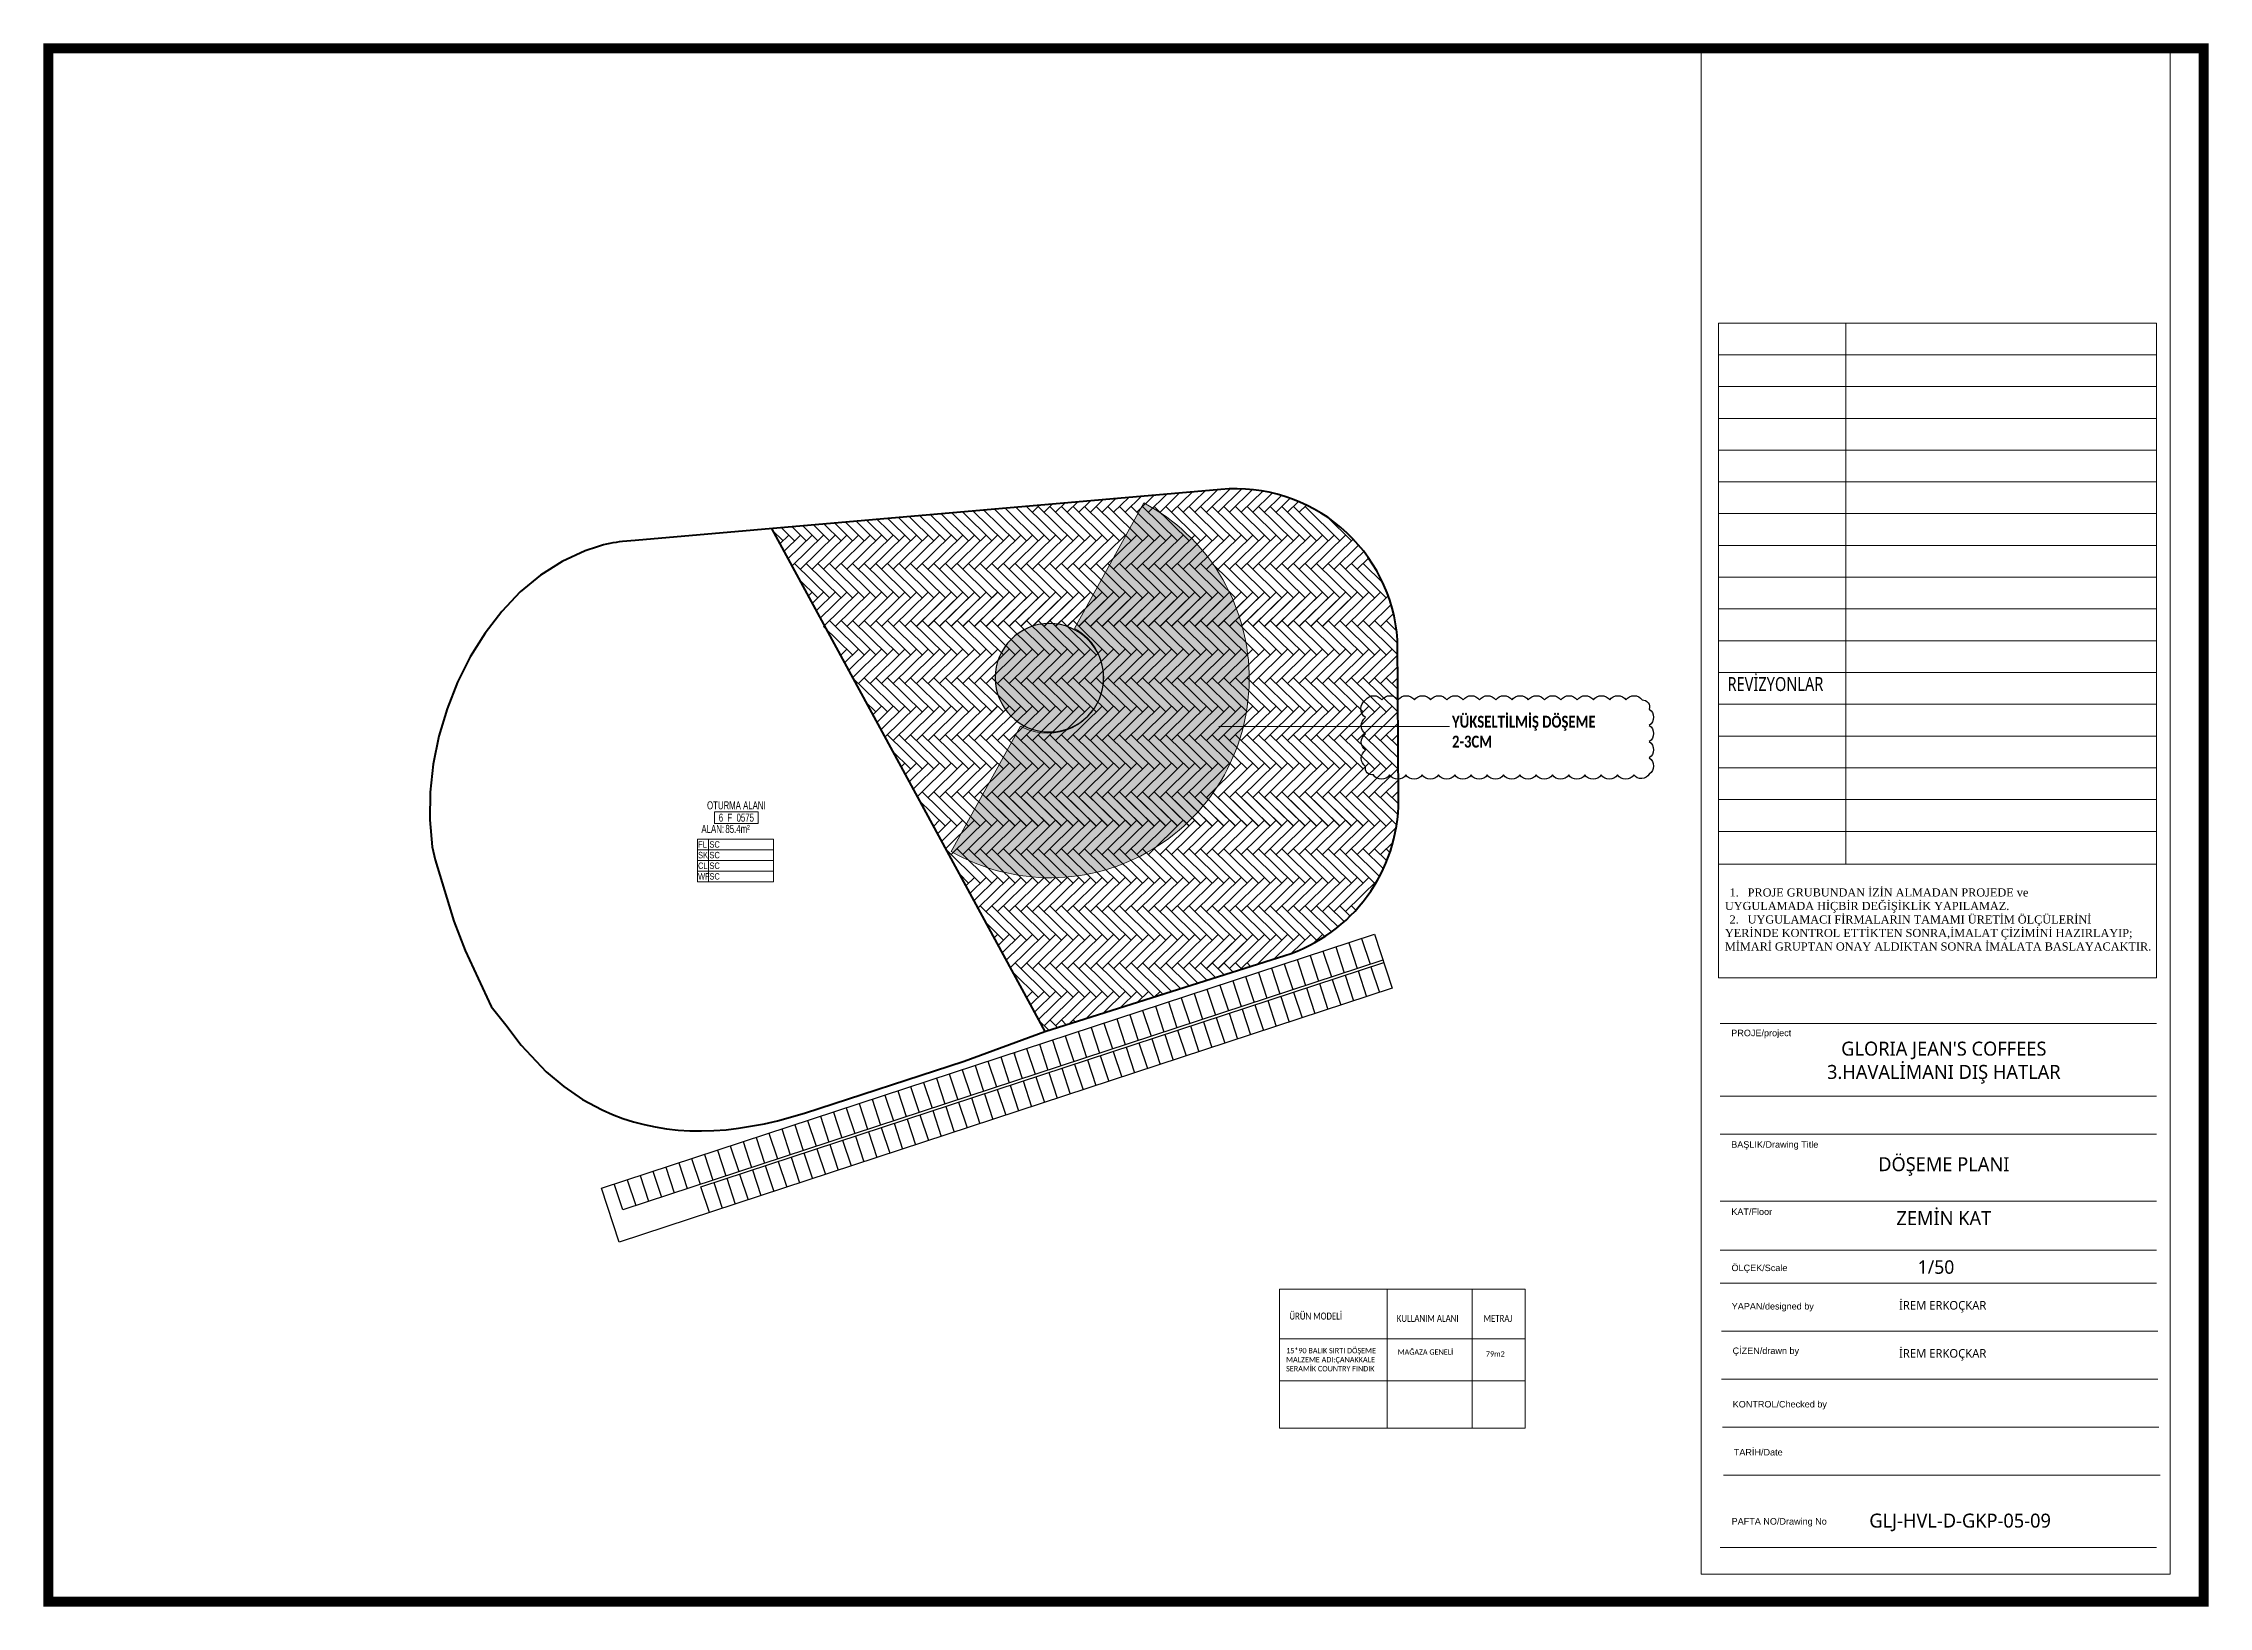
# Model space of a CAD drawing. Header units: millimetres. Extents: x 210628 to 232146, y -111309 to -91563.
# Drawn here: x 228148 to 232140, y -94447 to -91563 of the extents above; entities that cross this region are included whole.
import ezdxf
from ezdxf.enums import TextEntityAlignment as Align

# ---------------------------------------------------------------- set-up
doc = ezdxf.new("R2010")
doc.units = ezdxf.units.MM
doc.layers.get('0').update_dxf_attribs({"lineweight": 20})
for name, color, linetype, lineweight in [('doseme', 253, 'Continuous', 13), ('irem rev', 23, 'Continuous', 30), ('KP', 167, 'Continuous', 30), ('t_antet', 24, 'Continuous', 20), ('t_ince', 66, 'Continuous', 9), ('t_yazı', 23, 'Continuous', 25), ('zemin yazı', 7, 'Continuous', 15)]:
    doc.layers.add(name, color=color, linetype=linetype, lineweight=lineweight)
for name, color, linetype in [('XR_FA_ARC_F0_STRUCTURE RC$0$A200HN_Structural RC Hatching', 251, 'Continuous'), ('XR_FA_ARC_F0_STRUCTURE RC$0$A200MN_Structural RC', 5, 'Continuous'), ('XR_FA_ARC_F0_UNIFREE$0$A960MN_Other Building', 8, 'Continuous')]:
    doc.layers.add(name, color=color, linetype=linetype)
doc.styles.add('ARIALT', font='arial.ttf', dxfattribs={"height": 10})
doc.styles.get("Standard").update_dxf_attribs({"font": 'times.ttf', "height": 12})
doc.styles.add('text2', font='calibri.ttf', dxfattribs={"width": 0.8})
doc.styles.add('XR_FA_ARC_F0_GA_ANNO_Room-Tag$0$FA-TXT_ROOM-TAG', font='ARIALN.TTF', dxfattribs={"width": 0.85})

msp = doc.modelspace()

# ---------------------------------------------------------------- texts
at = {"color": 7, "insert": (231341.1, -92745.25), "char_height": 25.7759, "width": 621.9299, "attachment_point": 5, "style": 'text2'}
msp.add_mtext('{\\fLucida Sans Unicode|b0|i0|c162|p34;REVİZYONLAR}', dxfattribs=at)
at = {"color": 250, "insert": (231247.98, -93179.4), "char_height": 14.9485, "width": 1027.7992, "attachment_point": 4}
msp.add_mtext('\\pi-33.306,l41.912,t41.912;1.^IPROJE GRUBUNDAN İZİN ALMADAN PROJEDE ve \\P\\pi0,l0;UYGULAMADA HİÇBİR DEĞİŞİKLİK YAPILAMAZ.\\P\\pi-33.306,l41.912;2.^IUYGULAMACI FİRMALARIN TAMAMI ÜRETİM ÖLÇÜLERİNİ \\P\\pi0,l0;YERİNDE KONTROL ETTİKTEN SONRA,İMALAT ÇİZİMİNİ HAZIRLAYIP;\\PMİMARİ GRUPTAN ONAY ALDIKTAN SONRA İMALATA BASLAYACAKTIR.', dxfattribs=at)
at = {"color": 7}
for s, insert, char_height, width, attachment_point in [("{\\fLucida Sans Unicode|b0|i0|c162|p34;GLORIA JEAN'S COFFEES\\P3.HAVALİMANI DIŞ HATLAR}", (231651.48, -93443.3), 25.7759, 621.9299, 5), ('{\\fLucida Sans Unicode|b0|i0|c162|p34;ZEMİN KAT}', (231651.48, -93730.14), 25.7759, 621.9299, 5), ('{\\fLucida Sans Unicode|b0|i0|c162|p34;1/50}', (231637.04, -93820.5), 24.8282, 462.9906, 5), ('{\\fLucida Sans Unicode|b0|i0|c162|p34;İREM ERKOÇKAR}', (231568.96, -93893.61), 15.89, 607.7537, 4), ('{\\fLucida Sans Unicode|b0|i0|c162|p34;İREM ERKOÇKAR}', (231568.96, -93982.2), 15.89, 607.7537, 4)]:
    msp.add_mtext(s, dxfattribs=dict(at, insert=insert, char_height=char_height, width=width, attachment_point=attachment_point))
at = {"layer": 't_antet', "char_height": 25.7759, "width": 621.9299, "attachment_point": 5}
for s, insert in [('{\\fLucida Sans Unicode|b0|i0|c162|p34;DÖŞEME PLANI }', (231651.48, -93634.96)), ('{\\fLucida Sans Unicode|b0|i0|c162|p34;GLJ-HVL-D-GKP-05-09}', (231681.51, -94291.42))]:
    msp.add_mtext(s, dxfattribs=dict(at, insert=insert))
at = {"layer": 't_yazı', "style": 'ARIALT'}
msp.add_text('PAFTA NO/Drawing No', height=11.9563, dxfattribs=at).set_placement((231348.04, -94289.37), align=Align.MIDDLE_CENTER)
for s, insert, char_height, width, attachment_point in [('PROJE/project', (231314.93, -93382.62), 11.9563, 222.3862, 2), ('BAŞLIK/Drawing Title', (231339.88, -93588.28), 11.9563, 222.3862, 2), ('KAT/Floor', (231297.38, -93712.3), 11.956, 222.3862, 2), ('ÖLÇEK/Scale', (231311.62, -93815.86), 11.9563, 80.7671, 2), ('YAPAN/designed by', (231336.16, -93886.66), 11.9563, 222.3862, 2), ('ÇİZEN/drawn by', (231323.37, -93968.73), 11.9563, 222.3862, 2), ('KONTROL/Checked by', (231262.32, -94067.34), 11.9563, 199.7873, 1), ('TARİH/Date', (231264.39, -94155.88), 11.956, 199.7873, 1)]:
    msp.add_mtext(s, dxfattribs=dict(at, insert=insert, char_height=char_height, width=width, attachment_point=attachment_point))
at = {"layer": 'zemin yazı', "color": 1, "attachment_point": 1, "style": 'text2'}
for s, insert, char_height in [('{\\fCalibri|b1|i0|c162|p34;YÜKSELTİLMİŞ DÖŞEME\\P2-3CM}', (230744.89, -92803.57, 0), 22), ('ÜRÜN MODELİ', (230445.19, -93904.25), 13), ('{\\fCalibri|b0|i0|c162|p34;KULLANIM ALANI}', (230643.06, -93908.49), 13), ('{\\fCalibri|b0|i0|c162|p34;METRAJ}', (230802.91, -93908.49), 13), ('15*90 BALIK SIRTI DÖŞEME\\PMALZEME ADI:ÇANAKKALE \\PSERAMİK COUNTRY FINDIK', (230439.03, -93969.48), 10), ('{\\fCalibri|b0|i0|c162|p34;MAĞAZA GENELİ}', (230644.68, -93972.08), 10), ('{\\fCalibri|b0|i0|c162|p34;79m2}', (230807.32, -93975.56), 10)]:
    msp.add_mtext(s, dxfattribs=dict(at, insert=insert, char_height=char_height))

# ---------------------------------------------------------------- blocks, each defined once
blk = doc.blocks.new('XR_FA_ARC_F0_GA_ANNO_Room-Tag$0$FA-ROOM-TAG')
for points in [[(-400, 109), (400, 109), (400, -109), (-400, -109)], [(-716, -398), (-516, -398), (-516, -594), (-716, -594)], [(-516, -398), (684, -398), (684, -594), (-516, -594)], [(-716, -594), (-516, -594), (-516, -790), (-716, -790)], [(-716, -790), (-516, -790), (-516, -986), (-716, -986)], [(-516, -594), (684, -594), (684, -790), (-516, -790)], [(-516, -790), (684, -790), (684, -986), (-516, -986)], [(-716, -986), (-516, -986), (-516, -1182), (-716, -1182)], [(-516, -986), (684, -986), (684, -1182), (-516, -1182)]]:
    blk.add_lwpolyline(points, close=True)
at = {"style": 'XR_FA_ARC_F0_GA_ANNO_Room-Tag$0$FA-TXT_ROOM-TAG', "width": 0.85}
for s, height, p in [('ALAN:', 148, (-644, -282)), ('SK', 118, (-706, -750)), ('FL', 118, (-706, -554)), ('WF', 118, (-706, -1142)), ('CL', 118, (-706, -946))]:
    blk.add_text(s, height=height, dxfattribs=at).set_placement(p)
blk.add_attdef('ROOM_NAME', text='', height=148, dxfattribs=at).set_placement((0, 301), align=Align.TOP_CENTER)
blk.add_attdef('ROOM_NO', text='', height=148, dxfattribs=at).set_placement((0, 0), align=Align.MIDDLE_CENTER)
for tag, p, height in [('ROOM_AREA', (-202, -282), 148), ('SK_TYPE', (-496, -750), 118), ('FL_TYPE', (-496, -554), 118), ('WF_TYPE', (-496, -1142), 118), ('CL_TYPE', (-496, -946), 118)]:
    blk.add_attdef(tag, p, '', height=height, dxfattribs=at)
at = {"style": 'XR_FA_ARC_F0_GA_ANNO_Room-Tag$0$FA-TXT_ROOM-TAG', "width": 0.85, "flags": 1}
for tag, p in [('SUB_ZONE', (-716, -1632)), ('ROOM_NAME_TR', (-716, -1332)), ('ROOM_PHASE', (-716, -1482)), ('SCOPE', (-716, -1782))]:
    blk.add_attdef(tag, p, '', height=118, dxfattribs=at)
blk = doc.blocks.new('seramik')
at = {"layer": 'doseme'}
for p, q in [((-105.2, 149.7), (-168.4, 213.8)), ((-115.7, 160.4), (-52.6, 224.5)), ((-115.7, 139), (-52.6, 203.1)), ((0, 149.7), (-63.1, 213.8)), ((-10.5, 160.4), (52.6, 224.5)), ((-10.5, 139), (52.6, 203.1)), ((-105.2, 128.3), (-168.4, 192.4)), ((-105.2, 106.9), (-168.4, 171.1)), ((-115.7, 117.6), (-52.6, 181.7)), ((-115.7, 96.2), (-52.6, 160.4)), ((0, 128.3), (-63.1, 192.4)), ((0, 106.9), (-63.1, 171.1)), ((-10.5, 117.6), (52.6, 181.7)), ((-10.5, 96.2), (52.6, 160.4)), ((-105.2, 85.5), (-168.4, 149.7)), ((-105.2, 64.1), (-168.4, 128.3)), ((-115.7, 74.8), (-52.6, 139)), ((0, 85.5), (-63.1, 149.7)), ((0, 64.1), (-63.1, 128.3)), ((-10.5, 74.8), (52.6, 139)), ((-105.2, 42.8), (-168.4, 106.9)), ((-105.2, 21.4), (-168.4, 85.5)), ((-115.7, 53.5), (-52.6, 117.6)), ((-115.7, 32.1), (-52.6, 96.2)), ((0, 42.8), (-63.1, 106.9)), ((0, 21.4), (-63.1, 85.5)), ((-10.5, 53.5), (52.6, 117.6)), ((-10.5, 32.1), (52.6, 96.2)), ((-115.7, 10.7), (-52.6, 74.8))]:
    blk.add_line(p, q, dxfattribs=at)

# ---------------------------------------------------------------- hatches: boundary and pattern name
at = {"layer": 'doseme'}
h = msp.add_hatch(dxfattribs=at)
h.set_pattern_fill('ANGLE', color=1)
h.set_pattern_definition([(0, (15462.429, 323.081), (0, 6.985), [5.08, -1.905]), (90, (15462.429, 323.081), (-6.985, 4e-16), [5.08, -1.905])])
edge = h.paths.add_edge_path()
edge.add_line((230048.85, -92642.37), (230176.64, -92410.85))
edge.add_arc((230003.66, -92734.92), 367.35, 240.33643, 421.92479)
edge.add_line((229821.85, -93054.13), (229949.55, -92822.5))
edge.add_line((229949.55, -92822.5), (229955.1, -92825.57))
edge.add_line((229955.1, -92825.57), (229965.78, -92829.99))
edge.add_line((229965.78, -92829.99), (229976.87, -92833.19))
edge.add_line((229976.87, -92833.19), (229988.26, -92835.12))
edge.add_line((229988.26, -92835.12), (229999.8, -92835.77))
edge.add_line((229999.8, -92835.77), (230011.33, -92835.12))
edge.add_line((230011.33, -92835.12), (230022.72, -92833.19))
edge.add_line((230022.72, -92833.19), (230033.82, -92829.99))
edge.add_line((230033.82, -92829.99), (230044.49, -92825.57))
edge.add_line((230044.49, -92825.57), (230054.6, -92819.98))
edge.add_line((230054.6, -92819.98), (230064.02, -92813.3))
edge.add_line((230064.02, -92813.3), (230072.63, -92805.6))
edge.add_line((230072.63, -92805.6), (230080.33, -92796.99))
edge.add_line((230080.33, -92796.99), (230087.01, -92787.57))
edge.add_line((230087.01, -92787.57), (230092.6, -92777.46))
edge.add_line((230092.6, -92777.46), (230097.02, -92766.79))
edge.add_line((230097.02, -92766.79), (230100.22, -92755.69))
edge.add_line((230100.22, -92755.69), (230102.15, -92744.3))
edge.add_line((230102.15, -92744.3), (230102.8, -92732.77))
edge.add_line((230102.8, -92732.77), (230102.15, -92721.23))
edge.add_line((230102.15, -92721.23), (230100.22, -92709.84))
edge.add_line((230100.22, -92709.84), (230097.02, -92698.75))
edge.add_line((230097.02, -92698.75), (230092.6, -92688.07))
edge.add_line((230092.6, -92688.07), (230087.01, -92677.96))
edge.add_line((230087.01, -92677.96), (230080.33, -92668.54))
edge.add_line((230080.33, -92668.54), (230072.63, -92659.93))
edge.add_line((230072.63, -92659.93), (230064.02, -92652.23))
edge.add_line((230064.02, -92652.23), (230054.6, -92645.55))
edge.add_line((230054.6, -92645.55), (230048.85, -92642.37))
at = {"layer": 'XR_FA_ARC_F0_STRUCTURE RC$0$A200HN_Structural RC Hatching'}
msp.add_hatch(color=256, dxfattribs=at).paths.add_polyline_path([(230002.75, -92833.43), (230013.94, -92832.8), (230025, -92830.92), (230035.77, -92827.81), (230046.13, -92823.52), (230055.95, -92818.1), (230065.09, -92811.61), (230073.46, -92804.14), (230080.93, -92795.77), (230087.42, -92786.63), (230092.84, -92776.81), (230097.13, -92766.45), (230100.24, -92755.68), (230102.12, -92744.62), (230102.75, -92733.43), (230102.12, -92722.23), (230100.24, -92711.17), (230097.13, -92700.4), (230092.84, -92690.04), (230087.42, -92680.22), (230080.93, -92671.08), (230073.46, -92662.71), (230065.09, -92655.24), (230055.95, -92648.75), (230046.13, -92643.33), (230035.77, -92639.04), (230025, -92635.93), (230013.94, -92634.05), (230002.75, -92633.43), (229991.55, -92634.05), (229980.49, -92635.93), (229969.72, -92639.04), (229959.36, -92643.33), (229949.54, -92648.75), (229940.4, -92655.24), (229932.03, -92662.71), (229924.56, -92671.08), (229918.07, -92680.22), (229912.65, -92690.04), (229908.36, -92700.4), (229905.25, -92711.17), (229903.37, -92722.23), (229902.75, -92733.43), (229903.37, -92744.62), (229905.25, -92755.68), (229908.36, -92766.45), (229912.65, -92776.81), (229918.07, -92786.63), (229924.56, -92795.77), (229932.03, -92804.14), (229940.4, -92811.61), (229949.54, -92818.1), (229959.36, -92823.52), (229969.72, -92827.81), (229980.49, -92830.92), (229991.55, -92832.8)], flags=0)

# ---------------------------------------------------------------- linework, layer by layer
at = {"color": 252}
for p, q in [((231204.28, -91572.47), (231204.28, -94386.98)), ((232068.74, -91572.47), (232068.74, -94386.98)), ((231204.28, -94386.98), (232068.74, -94386.98))]:
    msp.add_line(p, q, dxfattribs=at)
at = {"color": 250}
for p, q in [((231470.85, -92079.18), (231470.85, -93077.54)), ((231236.32, -92137.78), (232043.54, -92137.78)), ((231236.32, -92196.37), (232043.54, -92196.37)), ((231236.32, -92254.97), (232043.54, -92254.97)), ((231236.32, -92313.56), (232043.54, -92313.56)), ((231236.32, -92372.16), (232043.54, -92372.16)), ((231236.32, -92430.75), (232043.54, -92430.75)), ((231236.32, -92489.35), (232043.54, -92489.35)), ((231236.32, -92547.94), (232043.54, -92547.94)), ((231236.32, -92606.54), (232043.54, -92606.54)), ((231236.32, -92665.13), (232043.54, -92665.13)), ((231236.32, -92723.73), (232043.54, -92723.73)), ((231236.32, -92782.32), (232043.54, -92782.32)), ((231236.32, -92840.92), (232043.54, -92840.92)), ((231236.32, -92899.51), (232043.54, -92899.51)), ((231236.32, -92958.11), (232043.54, -92958.11)), ((231236.32, -93016.7), (232043.54, -93016.7)), ((232043.77, -93370.92), (231239.34, -93370.92)), ((231239.34, -93505.13), (232043.77, -93505.13)), ((232043.77, -93575.18), (231239.34, -93575.18)), ((232043.77, -93698.99), (231239.34, -93698.99)), ((232043.77, -93789.06), (231239.34, -93789.06)), ((232043.77, -93850.26), (231239.34, -93850.26)), ((232045.85, -93938.8), (231241.41, -93938.8)), ((232045.85, -94027.34), (231241.41, -94027.34)), ((232047.92, -94115.89), (231243.48, -94115.89)), ((232049.99, -94204.43), (231245.55, -94204.43)), ((232043.77, -94337.58), (231239.34, -94337.58))]:
    msp.add_line(p, q, dxfattribs=at)
at = {"color": 2, "const_width": 18.49}
msp.add_lwpolyline([(228157.38, -94437.56), (228157.38, -91572.47), (232130.49, -91572.47), (232130.49, -94437.56)], close=True, dxfattribs=at)
at = {"color": 250}
for points in [[(231236.32, -92079.18), (232043.54, -92079.18)], [(231236.32, -92079.18), (231236.32, -93286.82), (232043.54, -93286.82), (232043.54, -92079.18)], [(232043.54, -93077.54), (231236.32, -93077.54)]]:
    msp.add_lwpolyline(points, dxfattribs=at)
at = {"layer": 'doseme'}
for p, q in [((230102, -92404.93), (230078.39, -92428.18)), ((230125.47, -92402.88), (230099.77, -92428.18)), ((230148.94, -92400.82), (230121.15, -92428.18)), ((230172.41, -92398.77), (230142.53, -92428.18)), ((230195.87, -92396.72), (230163.92, -92428.18)), ((230219.34, -92394.67), (230185.3, -92428.18)), ((230242.81, -92392.61), (230206.68, -92428.18)), ((230266.28, -92390.56), (230228.06, -92428.18)), ((230289.75, -92388.51), (230249.45, -92428.18)), ((230313.22, -92386.45), (230270.83, -92428.18)), ((230336.17, -92384.91), (230292.21, -92428.18)), ((230357.47, -92384.98), (230313.6, -92428.18)), ((230377.38, -92386.43), (230334.98, -92428.18)), ((230396.13, -92389.03), (230356.36, -92428.18)), ((230413.87, -92392.61), (230377.74, -92428.18)), ((230430.72, -92397.07), (230399.13, -92428.18)), ((230446.77, -92402.32), (230420.51, -92428.18)), ((229682.8, -92480.79), (229646.24, -92444.8)), ((229704.18, -92480.79), (229665.88, -92443.08)), ((229725.56, -92480.79), (229685.51, -92441.36)), ((229746.95, -92480.79), (229705.15, -92439.65)), ((229768.33, -92480.79), (229724.79, -92437.93)), ((229789.71, -92480.79), (229744.43, -92436.21)), ((229811.1, -92480.79), (229764.06, -92434.49)), ((229832.48, -92480.79), (229783.7, -92432.77)), ((229853.86, -92480.79), (229803.34, -92431.06)), ((229875.24, -92480.79), (229822.98, -92429.34)), ((229896.63, -92480.79), (229842.61, -92427.62)), ((229918.01, -92480.79), (229862.25, -92425.9)), ((229939.39, -92480.79), (229881.89, -92424.19)), ((229960.77, -92480.79), (229901.53, -92422.47)), ((229982.16, -92480.79), (229921.16, -92420.75)), ((230003.54, -92480.79), (229940.8, -92419.03)), ((230024.92, -92480.79), (229960.78, -92417.65)), ((229984.66, -92415.19), (229971.47, -92428.18)), ((230046.3, -92480.79), (229982.16, -92417.65)), ((230008.13, -92413.14), (229992.86, -92428.18)), ((230067.69, -92480.79), (230003.55, -92417.65)), ((230031.6, -92411.09), (230014.24, -92428.18)), ((230089.07, -92480.79), (230024.93, -92417.65)), ((230055.06, -92409.04), (230035.62, -92428.18)), ((230110.45, -92480.79), (230046.31, -92417.65)), ((230078.53, -92406.98), (230057, -92428.18)), ((230131.83, -92480.79), (230067.69, -92417.65)), ((230153.22, -92480.79), (230089.08, -92417.65)), ((230174.6, -92480.79), (230110.46, -92417.65)), ((230195.98, -92480.79), (230131.84, -92417.65)), ((230217.37, -92480.79), (230153.23, -92417.65)), ((230238.75, -92480.79), (230174.61, -92417.65)), ((230260.13, -92480.79), (230195.99, -92417.65)), ((230281.51, -92480.79), (230217.37, -92417.65)), ((230302.9, -92480.79), (230238.76, -92417.65)), ((230324.28, -92480.79), (230260.14, -92417.65)), ((230345.66, -92480.79), (230281.52, -92417.65)), ((230367.04, -92480.79), (230302.9, -92417.65)), ((230388.43, -92480.79), (230324.29, -92417.65)), ((230409.81, -92480.79), (230345.67, -92417.65)), ((230431.19, -92480.79), (230367.05, -92417.65)), ((230452.57, -92480.79), (230388.43, -92417.65)), ((230473.96, -92480.79), (230409.82, -92417.65)), ((230495.34, -92480.79), (230431.2, -92417.65)), ((230462.09, -92408.3), (230441.89, -92428.18)), ((230516.72, -92480.79), (230452.58, -92417.65)), ((230476.72, -92414.94), (230463.27, -92428.18)), ((230538.11, -92480.79), (230473.97, -92417.65)), ((230559.49, -92480.79), (230515.7, -92437.69)), ((229511.74, -92480.79), (229491.9, -92461.25)), ((229522.43, -92470.26), (229505.73, -92486.7)), ((229533.12, -92480.79), (229508.78, -92456.82)), ((229543.81, -92470.26), (229513.18, -92500.42)), ((229565.19, -92470.26), (229520.63, -92514.13)), ((229565.19, -92470.26), (229520.63, -92514.13)), ((229586.58, -92470.26), (229528.08, -92527.84)), ((229554.5, -92480.79), (229528.41, -92455.11)), ((229607.96, -92470.26), (229543.82, -92533.4)), ((229575.89, -92480.79), (229548.05, -92453.39)), ((229629.34, -92470.26), (229565.2, -92533.4)), ((229597.27, -92480.79), (229567.69, -92451.67)), ((229650.73, -92470.26), (229586.59, -92533.4)), ((229618.65, -92480.79), (229587.33, -92449.95)), ((229640.03, -92480.79), (229606.96, -92448.24)), ((229672.11, -92470.26), (229607.97, -92533.4)), ((229661.42, -92480.79), (229626.6, -92446.52)), ((229693.49, -92470.26), (229629.35, -92533.4)), ((229714.87, -92470.26), (229650.73, -92533.4)), ((229736.26, -92470.26), (229672.12, -92533.4)), ((229757.64, -92470.26), (229693.5, -92533.4)), ((229779.02, -92470.26), (229714.88, -92533.4)), ((229800.4, -92470.26), (229736.26, -92533.4)), ((229821.79, -92470.26), (229757.65, -92533.4)), ((229843.17, -92470.26), (229779.03, -92533.4)), ((229864.55, -92470.26), (229800.41, -92533.4)), ((229885.93, -92470.26), (229821.79, -92533.4)), ((229907.32, -92470.26), (229843.18, -92533.4)), ((229928.7, -92470.26), (229864.56, -92533.4)), ((229950.08, -92470.26), (229885.94, -92533.4)), ((229971.47, -92470.26), (229907.33, -92533.4)), ((229992.85, -92470.26), (229928.71, -92533.4)), ((230014.23, -92470.26), (229950.09, -92533.4)), ((230035.61, -92470.26), (229971.47, -92533.4)), ((230057, -92470.26), (229992.86, -92533.4)), ((230078.38, -92470.26), (230014.24, -92533.4)), ((230099.76, -92470.26), (230035.62, -92533.4)), ((230121.14, -92470.26), (230057, -92533.4)), ((230142.53, -92470.26), (230078.39, -92533.4)), ((230163.91, -92470.26), (230099.77, -92533.4)), ((230206.67, -92470.26), (230142.53, -92533.4)), ((230228.06, -92470.26), (230163.92, -92533.4)), ((230249.44, -92470.26), (230185.3, -92533.4)), ((230270.82, -92470.26), (230206.68, -92533.4)), ((230292.2, -92470.26), (230228.06, -92533.4)), ((230313.59, -92470.26), (230249.45, -92533.4)), ((230334.97, -92470.26), (230270.83, -92533.4)), ((230356.35, -92470.26), (230292.21, -92533.4)), ((230377.74, -92470.26), (230313.6, -92533.4)), ((230399.12, -92470.26), (230334.98, -92533.4)), ((230420.5, -92470.26), (230356.36, -92533.4)), ((230441.88, -92470.26), (230377.74, -92533.4)), ((230463.27, -92470.26), (230399.13, -92533.4)), ((230484.65, -92470.26), (230420.51, -92533.4)), ((230506.03, -92470.26), (230441.89, -92533.4)), ((230527.41, -92470.26), (230463.27, -92533.4)), ((230548.8, -92470.26), (230484.66, -92533.4)), ((230562.59, -92477.73), (230506.04, -92533.4)), ((229597.27, -92586.01), (229533.13, -92522.87)), ((229618.65, -92586.01), (229554.51, -92522.87)), ((229640.03, -92586.01), (229575.89, -92522.87)), ((229661.42, -92586.01), (229597.28, -92522.87)), ((229682.8, -92586.01), (229618.66, -92522.87)), ((229704.18, -92586.01), (229640.04, -92522.87)), ((229725.56, -92586.01), (229661.42, -92522.87)), ((229746.95, -92586.01), (229682.81, -92522.87)), ((229768.33, -92586.01), (229704.19, -92522.87)), ((229789.71, -92586.01), (229725.57, -92522.87)), ((229811.1, -92586.01), (229746.96, -92522.87)), ((229832.48, -92586.01), (229768.34, -92522.87)), ((229853.86, -92586.01), (229789.72, -92522.87)), ((229875.24, -92586.01), (229811.1, -92522.87)), ((229896.63, -92586.01), (229832.49, -92522.87)), ((229918.01, -92586.01), (229853.87, -92522.87)), ((229939.39, -92586.01), (229875.25, -92522.87)), ((229960.77, -92586.01), (229896.63, -92522.87)), ((229982.16, -92586.01), (229918.02, -92522.87)), ((230003.54, -92586.01), (229939.4, -92522.87)), ((230024.92, -92586.01), (229960.78, -92522.87)), ((230046.3, -92586.01), (229982.16, -92522.87)), ((230067.69, -92586.01), (230003.55, -92522.87)), ((230089.07, -92586.01), (230024.93, -92522.87)), ((230431.19, -92586.01), (230367.05, -92522.87)), ((230452.57, -92586.01), (230388.43, -92522.87)), ((230473.96, -92586.01), (230409.82, -92522.87)), ((230495.34, -92586.01), (230431.2, -92522.87)), ((230516.72, -92586.01), (230452.58, -92522.87)), ((230538.11, -92586.01), (230473.97, -92522.87)), ((230559.49, -92586.01), (230495.35, -92522.87)), ((230580.87, -92586.01), (230516.73, -92522.87)), ((230572.66, -92488.87), (230527.42, -92533.4)), ((230602.25, -92586.01), (230538.11, -92522.87)), ((230582.2, -92500.53), (230548.8, -92533.4)), ((230623.64, -92586.01), (230559.5, -92522.87)), ((230591.19, -92512.73), (230570.19, -92533.4)), ((230617.82, -92559.24), (230580.88, -92522.87)), ((229575.89, -92586.01), (229541.07, -92551.74)), ((229565.19, -92575.49), (229557.88, -92582.68)), ((229586.58, -92575.49), (229565.34, -92596.39)), ((229607.96, -92575.49), (229572.79, -92610.11)), ((229629.34, -92575.49), (229580.24, -92623.82)), ((229650.73, -92575.49), (229586.59, -92638.62)), ((229672.11, -92575.49), (229607.97, -92638.62)), ((229693.49, -92575.49), (229629.35, -92638.62)), ((229714.87, -92575.49), (229650.73, -92638.62)), ((229736.26, -92575.49), (229672.12, -92638.62)), ((229757.64, -92575.49), (229693.5, -92638.62)), ((229779.02, -92575.49), (229714.88, -92638.62)), ((229800.4, -92575.49), (229736.26, -92638.62)), ((229821.79, -92575.49), (229757.65, -92638.62)), ((229843.17, -92575.49), (229779.03, -92638.62)), ((229864.55, -92575.49), (229800.41, -92638.62)), ((229885.93, -92575.49), (229821.79, -92638.62)), ((229907.32, -92575.49), (229843.18, -92638.62)), ((229928.7, -92575.49), (229864.56, -92638.62)), ((229950.08, -92575.49), (229885.94, -92638.62)), ((229971.47, -92575.49), (229907.33, -92638.62)), ((229992.85, -92575.49), (229928.71, -92638.62)), ((230014.23, -92575.49), (229950.09, -92638.62)), ((230035.61, -92575.49), (229971.47, -92638.62)), ((230057, -92575.49), (229992.86, -92638.62)), ((230078.38, -92575.49), (230014.24, -92638.62)), ((230441.88, -92575.49), (230377.74, -92638.62)), ((230463.27, -92575.49), (230399.13, -92638.62)), ((230484.65, -92575.49), (230420.51, -92638.62)), ((230506.03, -92575.49), (230441.89, -92638.62)), ((230527.41, -92575.49), (230463.27, -92638.62)), ((230548.8, -92575.49), (230484.66, -92638.62)), ((230570.18, -92575.49), (230506.04, -92638.62)), ((230591.56, -92575.49), (230527.42, -92638.62)), ((230612.94, -92575.49), (230548.8, -92638.62)), ((230627.3, -92582.4), (230570.19, -92638.62)), ((230632.55, -92598.28), (230591.57, -92638.62)), ((229640.03, -92691.23), (229586.59, -92638.62)), ((229661.42, -92691.23), (229597.28, -92628.1)), ((229682.8, -92691.23), (229618.66, -92628.1)), ((229704.18, -92691.23), (229640.04, -92628.1)), ((229725.56, -92691.23), (229661.42, -92628.1)), ((229746.95, -92691.23), (229682.81, -92628.1)), ((229768.33, -92691.23), (229704.19, -92628.1)), ((229789.71, -92691.23), (229725.57, -92628.1)), ((229811.1, -92691.23), (229746.96, -92628.1)), ((230559.49, -92691.23), (230495.35, -92628.1)), ((230580.87, -92691.23), (230516.73, -92628.1)), ((230602.25, -92691.23), (230538.11, -92628.1)), ((230623.64, -92691.23), (230559.5, -92628.1)), ((230645.02, -92691.23), (230580.88, -92628.1)), ((230644.47, -92669.65), (230602.26, -92628.1)), ((230637.02, -92614.93), (230612.95, -92638.62)), ((230642.81, -92646.96), (230623.64, -92628.1)), ((229629.34, -92680.71), (229617.5, -92692.37)), ((229650.73, -92680.71), (229624.95, -92706.08)), ((229672.11, -92680.71), (229632.4, -92719.79)), ((229693.49, -92680.71), (229639.85, -92733.51)), ((229714.87, -92680.71), (229650.73, -92743.84)), ((229736.26, -92680.71), (229672.12, -92743.84)), ((229757.64, -92680.71), (229693.5, -92743.84)), ((229779.02, -92680.71), (229714.88, -92743.84)), ((229800.4, -92680.71), (229736.26, -92743.84)), ((229821.79, -92680.71), (229757.65, -92743.84)), ((230570.18, -92680.71), (230506.04, -92743.84)), ((230591.56, -92680.71), (230527.42, -92743.84)), ((230612.94, -92680.71), (230548.8, -92743.84)), ((230634.33, -92680.71), (230570.19, -92743.84)), ((229618.65, -92691.23), (229614.84, -92687.48)), ((229618.65, -92691.23), (229614.84, -92687.48)), ((230645.02, -92691.23), (230591.57, -92743.84)), ((230644.74, -92712.55), (230612.95, -92743.84)), ((229704.18, -92796.45), (229640.04, -92733.32)), ((229725.56, -92796.45), (229661.42, -92733.32)), ((229746.95, -92796.45), (229682.81, -92733.32)), ((229768.33, -92796.45), (229704.19, -92733.32)), ((229789.71, -92796.45), (229725.57, -92733.32)), ((229811.1, -92796.45), (229746.96, -92733.32)), ((229832.48, -92796.45), (229768.34, -92733.32)), ((229853.86, -92796.45), (229789.72, -92733.32)), ((229875.24, -92796.45), (229811.1, -92733.32)), ((229896.63, -92796.45), (229832.49, -92733.32)), ((229918.01, -92796.45), (229853.87, -92733.32)), ((229939.39, -92796.45), (229875.25, -92733.32)), ((230559.49, -92796.45), (230495.35, -92733.32)), ((230580.87, -92796.45), (230516.73, -92733.32)), ((230602.25, -92796.45), (230538.11, -92733.32)), ((230623.64, -92796.45), (230559.5, -92733.32)), ((230645.02, -92796.45), (230580.88, -92733.32)), ((230645.14, -92775.52), (230602.26, -92733.32)), ((230645, -92754.34), (230623.64, -92733.32)), ((230645.03, -92733.32), (230634.34, -92743.84)), ((229682.8, -92796.45), (229664.01, -92777.96)), ((229672.11, -92785.93), (229669.65, -92788.35)), ((229693.49, -92785.93), (229677.11, -92802.06)), ((229714.87, -92785.93), (229684.56, -92815.77)), ((229736.26, -92785.93), (229692.01, -92829.48)), ((229757.64, -92785.93), (229699.46, -92843.2)), ((229779.02, -92785.93), (229714.88, -92849.07)), ((229800.4, -92785.93), (229736.26, -92849.07)), ((229821.79, -92785.93), (229757.65, -92849.07)), ((229843.17, -92785.93), (229779.03, -92849.07)), ((229864.55, -92785.93), (229800.41, -92849.07)), ((229885.93, -92785.93), (229821.79, -92849.07)), ((229907.32, -92785.93), (229843.18, -92849.07)), ((229928.7, -92785.93), (229864.56, -92849.07)), ((229950.08, -92785.93), (229885.94, -92849.07)), ((230570.18, -92785.93), (230506.04, -92849.07)), ((230591.56, -92785.93), (230527.42, -92849.07)), ((230612.94, -92785.93), (230548.8, -92849.07)), ((230634.33, -92785.93), (230570.19, -92849.07)), ((230645.27, -92796.21), (230591.57, -92849.07)), ((229768.33, -92901.68), (229704.19, -92838.54)), ((229789.71, -92901.68), (229725.57, -92838.54)), ((229811.1, -92901.68), (229746.96, -92838.54)), ((229832.48, -92901.68), (229768.34, -92838.54)), ((229853.86, -92901.68), (229789.72, -92838.54)), ((229875.24, -92901.68), (229811.1, -92838.54)), ((229896.63, -92901.68), (229832.49, -92838.54)), ((229918.01, -92901.68), (229853.87, -92838.54)), ((229939.39, -92901.68), (229875.25, -92838.54)), ((229960.77, -92901.68), (229896.63, -92838.54)), ((230559.49, -92901.68), (230495.35, -92838.54)), ((230580.87, -92901.68), (230516.73, -92838.54)), ((230602.25, -92901.68), (230538.11, -92838.54)), ((230623.64, -92901.68), (230559.5, -92838.54)), ((230645.02, -92901.68), (230580.88, -92838.54)), ((230645.8, -92881.4), (230602.26, -92838.54)), ((230645.4, -92817.13), (230612.95, -92849.07)), ((230645.67, -92860.22), (230623.64, -92838.54)), ((230645.53, -92838.05), (230634.34, -92849.07)), ((230645.53, -92839.04), (230645.03, -92838.54)), ((229746.95, -92901.68), (229713.18, -92868.44)), ((229736.26, -92891.15), (229729.26, -92898.04)), ((229757.64, -92891.15), (229736.72, -92911.75)), ((229779.02, -92891.15), (229744.17, -92925.46)), ((229800.4, -92891.15), (229751.62, -92939.17)), ((229821.79, -92891.15), (229759.07, -92952.89)), ((229843.17, -92891.15), (229779.03, -92954.29)), ((229864.55, -92891.15), (229800.41, -92954.29)), ((229885.93, -92891.15), (229821.79, -92954.29)), ((229907.32, -92891.15), (229843.18, -92954.29)), ((229928.7, -92891.15), (229864.56, -92954.29)), ((229950.08, -92891.15), (229885.94, -92954.29)), ((230570.18, -92891.15), (230506.04, -92954.29)), ((230591.56, -92891.15), (230527.42, -92954.29)), ((230612.94, -92891.15), (230548.8, -92954.29)), ((230634.33, -92891.15), (230570.19, -92954.29)), ((230645.92, -92900.79), (230591.57, -92954.29)), ((230646.05, -92921.71), (230612.95, -92954.29)), ((229811.1, -93006.9), (229762.35, -92958.92)), ((229832.48, -93006.9), (229768.34, -92943.77)), ((229853.86, -93006.9), (229789.72, -92943.77)), ((229875.24, -93006.9), (229811.1, -92943.77)), ((229896.63, -93006.9), (229832.49, -92943.77)), ((229918.01, -93006.9), (229853.87, -92943.77)), ((229939.39, -93006.9), (229875.25, -92943.77)), ((229960.77, -93006.9), (229896.63, -92943.77)), ((230559.49, -93006.9), (230495.35, -92943.77)), ((230580.87, -93006.9), (230516.73, -92943.77)), ((230602.25, -93006.9), (230538.11, -92943.77)), ((230623.64, -93006.9), (230559.5, -92943.77)), ((230642.82, -93004.74), (230580.88, -92943.77)), ((230645.1, -92985.93), (230602.26, -92943.77)), ((230646.21, -92965.98), (230623.64, -92943.77)), ((230646.18, -92942.63), (230634.34, -92954.29)), ((230646.2, -92944.92), (230645.03, -92943.77)), ((229789.71, -93006.9), (229786.95, -93004.18)), ((229800.4, -92996.38), (229788.88, -93007.72)), ((229821.79, -92996.38), (229796.33, -93021.44)), ((229843.17, -92996.38), (229803.78, -93035.15)), ((229864.55, -92996.38), (229811.1, -93048.99)), ((229885.93, -92996.38), (229821.79, -93059.51)), ((229907.32, -92996.38), (229843.18, -93059.51)), ((229928.7, -92996.38), (229864.56, -93059.51)), ((229950.08, -92996.38), (229885.94, -93059.51)), ((230570.18, -92996.38), (230506.04, -93059.51)), ((230591.56, -92996.38), (230527.42, -93059.51)), ((230612.94, -92996.38), (230548.8, -93059.51)), ((230634.33, -92996.38), (230570.19, -93059.51)), ((230641.99, -93009.89), (230591.57, -93059.51)), ((230636.14, -93036.69), (230612.95, -93059.51)), ((229875.24, -93112.12), (229811.1, -93048.99)), ((229896.63, -93112.12), (229832.49, -93048.99)), ((229918.01, -93112.12), (229853.87, -93048.99)), ((229939.39, -93112.12), (229875.25, -93048.99)), ((229960.77, -93112.12), (229896.63, -93048.99)), ((229982.16, -93112.12), (229918.02, -93048.99)), ((230345.66, -93112.12), (230281.52, -93048.99)), ((230367.04, -93112.12), (230302.9, -93048.99)), ((230388.43, -93112.12), (230324.29, -93048.99)), ((230409.81, -93112.12), (230345.67, -93048.99)), ((230431.19, -93112.12), (230367.05, -93048.99)), ((230452.57, -93112.12), (230388.43, -93048.99)), ((230473.96, -93112.12), (230409.82, -93048.99)), ((230495.34, -93112.12), (230431.2, -93048.99)), ((230516.72, -93112.12), (230452.58, -93048.99)), ((230538.11, -93112.12), (230473.97, -93048.99)), ((230559.49, -93112.12), (230495.35, -93048.99)), ((230580.87, -93112.12), (230516.73, -93048.99)), ((230602.25, -93112.12), (230538.11, -93048.99)), ((230611.32, -93100), (230559.5, -93048.99)), ((230618.34, -93085.86), (230580.88, -93048.99)), ((230624.71, -93071.09), (230602.26, -93048.99)), ((230630.41, -93055.65), (230623.64, -93048.99)), ((230630.41, -93055.65), (230623.64, -93048.99)), ((229853.86, -93112.12), (229836.12, -93094.66)), ((229843.17, -93101.6), (229841.03, -93103.7)), ((229864.55, -93101.6), (229848.49, -93117.41)), ((229885.93, -93101.6), (229855.94, -93131.13)), ((229907.32, -93101.6), (229863.39, -93144.84)), ((229928.7, -93101.6), (229870.84, -93158.55)), ((229950.08, -93101.6), (229885.94, -93164.73)), ((229971.47, -93101.6), (229907.33, -93164.73)), ((229992.85, -93101.6), (229928.71, -93164.73)), ((230356.35, -93101.6), (230292.21, -93164.73)), ((230377.74, -93101.6), (230313.6, -93164.73)), ((230399.12, -93101.6), (230334.98, -93164.73)), ((230420.5, -93101.6), (230356.36, -93164.73)), ((230441.88, -93101.6), (230377.74, -93164.73)), ((230463.27, -93101.6), (230399.13, -93164.73)), ((230484.65, -93101.6), (230420.51, -93164.73)), ((230506.03, -93101.6), (230441.89, -93164.73)), ((230527.41, -93101.6), (230463.27, -93164.73)), ((230548.8, -93101.6), (230484.66, -93164.73)), ((230570.18, -93101.6), (230506.04, -93164.73)), ((230591.56, -93101.6), (230527.42, -93164.73)), ((230607.54, -93106.92), (230548.8, -93164.73)), ((229939.39, -93217.35), (229875.25, -93154.21)), ((229960.77, -93217.35), (229896.63, -93154.21)), ((229982.16, -93217.35), (229918.02, -93154.21)), ((230003.54, -93217.35), (229939.4, -93154.21)), ((230345.66, -93217.35), (230281.52, -93154.21)), ((230367.04, -93217.35), (230302.9, -93154.21)), ((230388.43, -93217.35), (230324.29, -93154.21)), ((230409.81, -93217.35), (230345.67, -93154.21)), ((230431.19, -93217.35), (230367.05, -93154.21)), ((230452.57, -93217.35), (230388.43, -93154.21)), ((230473.96, -93217.35), (230409.82, -93154.21)), ((230495.34, -93217.35), (230431.2, -93154.21)), ((230510.24, -93210.96), (230452.58, -93154.21)), ((230522.79, -93202.27), (230473.97, -93154.21)), ((230534.79, -93193.04), (230495.35, -93154.21)), ((230546.25, -93183.27), (230516.73, -93154.21)), ((230557.17, -93172.97), (230538.11, -93154.21)), ((230567.56, -93162.15), (230559.5, -93154.21)), ((229918.01, -93217.35), (229885.29, -93185.14)), ((229907.32, -93206.82), (229900.64, -93213.39)), ((229928.7, -93206.82), (229908.1, -93227.1)), ((229950.08, -93206.82), (229915.55, -93240.82)), ((229971.47, -93206.82), (229923, -93254.53)), ((229992.85, -93206.82), (229930.45, -93268.24)), ((230356.35, -93206.82), (230292.21, -93269.96)), ((230377.74, -93206.82), (230313.6, -93269.96)), ((230399.12, -93206.82), (230334.98, -93269.96)), ((230420.5, -93206.82), (230356.36, -93269.96)), ((230441.88, -93206.82), (230385.75, -93262.08)), ((230463.27, -93206.82), (230417.25, -93252.11)), ((230484.65, -93206.82), (230449.27, -93241.65)), ((230506.03, -93206.82), (230488.84, -93223.75)), ((229982.16, -93322.57), (229934.47, -93275.63)), ((230003.54, -93322.57), (229939.4, -93259.43)), ((230024.92, -93322.57), (229960.78, -93259.43)), ((230046.3, -93322.57), (229982.16, -93259.43)), ((230067.69, -93322.57), (230003.55, -93259.43)), ((230089.07, -93322.57), (230024.93, -93259.43)), ((230110.45, -93322.57), (230046.31, -93259.43)), ((230131.83, -93322.57), (230067.69, -93259.43)), ((230153.22, -93322.57), (230089.08, -93259.43)), ((230174.6, -93322.57), (230110.46, -93259.43)), ((230195.98, -93322.57), (230131.84, -93259.43)), ((230211.81, -93317.1), (230153.23, -93259.43)), ((230228.06, -93312.05), (230174.61, -93259.43)), ((230244.17, -93306.86), (230195.99, -93259.43)), ((230260.36, -93301.74), (230217.37, -93259.43)), ((230276.54, -93296.62), (230238.76, -93259.43)), ((230292.72, -93291.51), (230260.14, -93259.43)), ((230308.9, -93286.39), (230281.52, -93259.43)), ((230325.09, -93281.27), (230302.9, -93259.43)), ((230341.27, -93276.15), (230324.29, -93259.43)), ((230357.45, -93271.03), (230345.67, -93259.43)), ((230373.63, -93265.91), (230367.05, -93259.43)), ((229960.77, -93322.57), (229959.06, -93320.88)), ((229971.47, -93312.05), (229960.26, -93323.08)), ((229992.85, -93312.05), (229967.71, -93336.79)), ((230014.23, -93312.05), (229975.16, -93350.5)), ((230035.61, -93312.05), (229982.16, -93364.66)), ((230057, -93312.05), (229992.86, -93375.18)), ((230078.38, -93312.05), (230014.24, -93375.18)), ((230099.76, -93312.05), (230039.14, -93371.72)), ((230121.14, -93312.05), (230070.65, -93361.75)), ((230142.53, -93312.05), (230102.15, -93351.78)), ((230163.91, -93312.05), (230133.66, -93341.82)), ((230185.29, -93312.05), (230165.17, -93331.85)), ((230206.67, -93312.05), (230195.98, -93322.57)), ((230206.67, -93312.05), (230195.98, -93322.57)), ((230001.45, -93383.64), (229982.16, -93364.66)), ((230017.63, -93378.52), (230003.55, -93364.66)), ((230033.81, -93373.4), (230024.93, -93364.66)), ((230050, -93368.28), (230046.31, -93364.66)), ((229907.32, -93417.27), (229906.6, -93417.97)), ((229939.39, -93427.79), (229936.75, -93425.19))]:
    msp.add_line(p, q, dxfattribs=at)
at = {"layer": 'irem rev'}
msp.add_lwpolyline([(230585.52, -92774.36, -0.5205671), (230615.52, -92774.36, -0.5205671), (230645.52, -92774.36, -0.5205671), (230675.52, -92774.36, -0.5205671), (230705.52, -92774.36, -0.5205671), (230735.52, -92774.36, -0.5205671), (230765.52, -92774.36, -0.5205671), (230795.52, -92774.36, -0.5205671), (230825.52, -92774.36, -0.5205671), (230855.52, -92774.36, -0.5205671), (230885.52, -92774.36, -0.5205671), (230915.52, -92774.36, -0.5205671), (230945.52, -92774.36, -0.5205671), (230975.52, -92774.36, -0.5205671), (231005.52, -92774.36, -0.5205671), (231035.52, -92774.36, -0.5205671), (231065.52, -92774.36, -0.5205671), (231095.52, -92774.36, -0.5205671), (231108.62, -92791.26, -0.5205671), (231108.62, -92821.26, -0.5205671), (231108.62, -92851.26, -0.5205671), (231108.62, -92881.26, -0.5205671), (231108.62, -92911.26, -0.5205671), (231079.97, -92912.61, -0.5205671), (231049.97, -92912.61, -0.5205671), (231019.97, -92912.61, -0.5205671), (230989.97, -92912.61, -0.5205671), (230959.97, -92912.61, -0.5205671), (230929.97, -92912.61, -0.5205671), (230899.97, -92912.61, -0.5205671), (230869.97, -92912.61, -0.5205671), (230839.97, -92912.61, -0.5205671), (230809.97, -92912.61, -0.5205671), (230779.97, -92912.61, -0.5205671), (230749.97, -92912.61, -0.5205671), (230719.97, -92912.61, -0.5205671), (230689.97, -92912.61, -0.5205671), (230659.97, -92912.61, -0.5205671), (230629.97, -92912.61, -0.5205671), (230599.97, -92912.61, -0.5205671), (230585.52, -92897.05, -0.5205671), (230585.52, -92867.05, -0.5205671), (230585.52, -92837.05, -0.5205671), (230585.52, -92807.05, -0.5205671)], format="xyb", close=True, dxfattribs=at)
at = {"layer": 'KP'}
msp.add_arc((230002.75, -92733.43), 100, 180, 0, dxfattribs=at)
at = {"layer": 't_ince', "color": 61}
for p, q in [((230426.9, -93861.01), (230879.56, -93861.01)), ((230426.9, -93861.01), (230426.9, -94117.63)), ((230625.5, -93861.01), (230625.5, -94117.63)), ((230781.92, -93861.01), (230781.92, -94117.63)), ((230879.56, -93861.01), (230879.56, -94117.63)), ((230426.9, -93952.53), (230879.56, -93952.53)), ((230426.9, -94030.06), (230879.56, -94030.06)), ((230426.9, -94117.63), (230879.56, -94117.63))]:
    msp.add_line(p, q, dxfattribs=at)
at = {"layer": 'XR_FA_ARC_F0_STRUCTURE RC$0$A200MN_Structural RC'}
msp.add_arc((230002.75, -92733.43), 100, 0, 180, dxfattribs=at)
at = {"layer": 'XR_FA_ARC_F0_UNIFREE$0$A960MN_Other Building'}
msp.add_line((230617.61, -93254.05), (229216.34, -93714.59), dxfattribs=at)
at = {"layer": 'XR_FA_ARC_F0_UNIFREE$0$A960MN_Other Building', "lineweight": 50}
for points in [[(230319.03, -92385.94), (229239.44, -92480.39), (229215.73, -92482.37, 0.0591467), (229169.54, -92491.81), (229147.22, -92499.2), (229104.6, -92518.91), (229064.54, -92544.16), (229027.33, -92575.06), (228993.21, -92610.96), (228962.43, -92651.17), (228935.22, -92695), (228911.82, -92741.76), (228892.49, -92790.75), (228877.46, -92841.29), (228866.96, -92892.69), (228861.25, -92944.25), (228860.57, -92995.29), (228865.15, -93045.1), (228870.24, -93069.51), (228904.8, -93182.69), (228925.95, -93236.54), (228973.81, -93340.02), (229000.47, -93373.63), (229028.92, -93411.22), (229074.89, -93460.04), (229107.71, -93487.56), (229142.24, -93511.07), (229178.45, -93530.59), (229197.19, -93538.85), (229216.34, -93546.12), (229235.89, -93552.4), (229255.85, -93557.69), (229276.22, -93561.98), (229296.99, -93565.28), (229318.16, -93567.6), (229339.73, -93568.93), (229361.69, -93569.28), (229384.04, -93568.64), (229406.77, -93567.02), (229429.89, -93564.42), (229477.28, -93556.29), (229501.54, -93550.75), (229551.17, -93536.77), (229845.35, -93440.37), (229994.38, -93385.88)], [(229994.38, -93385.88), (230436.77, -93245.94, 0.3268739), (230646.29, -92958.7), (230644.44, -92663.76, 0.4203782), (230319.03, -92385.94)]]:
    msp.add_lwpolyline(points, format="xyb", dxfattribs=at)
msp.add_lwpolyline([(229490.36, -92458.44), (229994.38, -93385.88)], dxfattribs=at)
at = {"layer": 'XR_FA_ARC_F0_UNIFREE$0$A960MN_Other Building'}
msp.add_lwpolyline([(230601.99, -93206.55), (230634.71, -93306.1), (229209.7, -93774.44), (229176.98, -93674.89)], close=True, dxfattribs=at)
for points in [[(230506.99, -93237.77), (230522.6, -93285.27)], [(230530.74, -93229.97), (230546.35, -93277.47)], [(230554.49, -93222.16), (230570.1, -93269.66)], [(230578.24, -93214.36), (230593.85, -93261.86)], [(229375.95, -93719.81), (229360.34, -93672.3), (230619.1, -93258.6)], [(230388.24, -93276.8), (230403.85, -93324.3)], [(230411.99, -93269), (230427.6, -93316.5)], [(230435.74, -93261.19), (230451.35, -93308.69)], [(230459.49, -93253.38), (230475.1, -93300.88)], [(230483.24, -93245.58), (230498.85, -93293.08)], [(230547.85, -93282.02), (230563.46, -93329.52)], [(230571.6, -93274.21), (230587.21, -93321.72)], [(230595.35, -93266.41), (230610.96, -93313.91)], [(230269.49, -93315.83), (230285.1, -93363.33)], [(230293.24, -93308.02), (230308.85, -93355.52)], [(230316.99, -93300.22), (230332.6, -93347.72)], [(230340.74, -93292.41), (230356.35, -93339.91)], [(230364.49, -93284.61), (230380.1, -93332.11)], [(230429.1, -93321.05), (230444.71, -93368.55)], [(230452.85, -93313.24), (230468.46, -93360.74)], [(230476.6, -93305.44), (230492.21, -93352.94)], [(230500.35, -93297.63), (230515.96, -93345.13)], [(230524.1, -93289.83), (230539.71, -93337.33)], [(230126.99, -93362.66), (230142.6, -93410.16)], [(230150.74, -93354.86), (230166.35, -93402.36)], [(230174.49, -93347.05), (230190.1, -93394.55)], [(230198.24, -93339.25), (230213.85, -93386.75)], [(230221.99, -93331.44), (230237.6, -93378.94)], [(230245.74, -93323.64), (230261.35, -93371.14)], [(230310.35, -93360.08), (230325.96, -93407.58)], [(230334.1, -93352.27), (230349.71, -93399.77)], [(230357.85, -93344.47), (230373.46, -93391.97)], [(230381.6, -93336.66), (230397.21, -93384.16)], [(230405.35, -93328.85), (230420.96, -93376.36)], [(230008.24, -93401.69), (230023.85, -93449.19)], [(230031.99, -93393.89), (230047.6, -93441.39)], [(230055.74, -93386.08), (230071.35, -93433.58)], [(230079.49, -93378.27), (230095.1, -93425.78)], [(230103.24, -93370.47), (230118.85, -93417.97)], [(230191.6, -93399.11), (230207.21, -93446.61)], [(230215.35, -93391.3), (230230.96, -93438.8)], [(230239.1, -93383.49), (230254.71, -93430.99)], [(230262.85, -93375.69), (230278.46, -93423.19)], [(230286.6, -93367.88), (230302.21, -93415.38)], [(229889.49, -93440.72), (229905.1, -93488.22)], [(229913.24, -93432.91), (229928.85, -93480.42)], [(229936.99, -93425.11), (229952.6, -93472.61)], [(229960.74, -93417.3), (229976.35, -93464.8)], [(229984.49, -93409.5), (230000.1, -93457)], [(230072.85, -93438.13), (230088.46, -93485.63)], [(230096.6, -93430.33), (230112.21, -93477.83)], [(230120.35, -93422.52), (230135.96, -93470.02)], [(230144.1, -93414.72), (230159.71, -93462.22)], [(230167.85, -93406.91), (230183.46, -93454.41)], [(229770.74, -93479.75), (229786.35, -93527.25)], [(229794.49, -93471.94), (229810.1, -93519.44)], [(229818.24, -93464.14), (229833.85, -93511.64)], [(229841.99, -93456.33), (229857.6, -93503.83)], [(229865.74, -93448.53), (229881.35, -93496.03)], [(229954.1, -93477.16), (229969.71, -93524.66)], [(229977.85, -93469.36), (229993.46, -93516.86)], [(230001.6, -93461.55), (230017.21, -93509.05)], [(230025.35, -93453.75), (230040.96, -93501.25)], [(230049.1, -93445.94), (230064.71, -93493.44)], [(229651.99, -93518.78), (229667.6, -93566.28)], [(229675.74, -93510.97), (229691.35, -93558.47)], [(229699.49, -93503.17), (229715.1, -93550.67)], [(229723.24, -93495.36), (229738.85, -93542.86)], [(229746.99, -93487.55), (229762.6, -93535.05)], [(229835.35, -93516.19), (229850.96, -93563.69)], [(229859.1, -93508.39), (229874.71, -93555.89)], [(229882.85, -93500.58), (229898.46, -93548.08)], [(229906.6, -93492.77), (229922.21, -93540.27)], [(229930.35, -93484.97), (229945.96, -93532.47)], [(229533.24, -93557.81), (229548.85, -93605.31)], [(229556.99, -93550), (229572.6, -93597.5)], [(229580.74, -93542.19), (229596.35, -93589.69)], [(229604.49, -93534.39), (229620.1, -93581.89)], [(229628.24, -93526.58), (229643.85, -93574.08)], [(229692.84, -93563.03), (229708.46, -93610.53)], [(229716.59, -93555.22), (229732.21, -93602.72)], [(229740.34, -93547.41), (229755.96, -93594.91)], [(229764.09, -93539.61), (229779.71, -93587.11)], [(229787.85, -93531.8), (229803.46, -93579.3)], [(229811.6, -93524), (229827.21, -93571.5)], [(229414.48, -93596.83), (229430.1, -93644.33)], [(229438.23, -93589.03), (229453.85, -93636.53)], [(229461.98, -93581.22), (229477.6, -93628.72)], [(229485.73, -93573.42), (229501.35, -93620.92)], [(229509.49, -93565.61), (229525.1, -93613.11)], [(229574.09, -93602.05), (229589.7, -93649.55)], [(229597.84, -93594.25), (229613.45, -93641.75)], [(229621.59, -93586.44), (229637.21, -93633.94)], [(229645.34, -93578.64), (229660.96, -93626.14)], [(229669.09, -93570.83), (229684.71, -93618.33)], [(229295.73, -93635.86), (229311.34, -93683.36)], [(229319.48, -93628.06), (229335.1, -93675.56)], [(229343.23, -93620.25), (229358.85, -93667.75)], [(229366.98, -93612.45), (229382.6, -93659.95)], [(229390.73, -93604.64), (229406.35, -93652.14)], [(229455.34, -93641.08), (229470.95, -93688.58)], [(229479.09, -93633.28), (229494.7, -93680.78)], [(229502.84, -93625.47), (229518.45, -93672.97)], [(229526.59, -93617.67), (229542.2, -93665.17)], [(229550.34, -93609.86), (229565.95, -93657.36)], [(229216.34, -93714.59), (229200.73, -93667.09)], [(229224.48, -93659.28), (229240.09, -93706.78)], [(229248.23, -93651.47), (229263.84, -93698.97)], [(229271.98, -93643.67), (229287.59, -93691.17)], [(229384.09, -93664.5), (229399.7, -93712)], [(229407.84, -93656.69), (229423.45, -93704.19)], [(229431.59, -93648.89), (229447.2, -93696.39)]]:
    msp.add_lwpolyline(points, dxfattribs=at)
at = {"layer": 'zemin yazı', "color": 1}
for p, q in [((230048.85, -92642.37), (230176.64, -92410.85)), ((229821.85, -93054.13), (229949.55, -92822.5))]:
    msp.add_line(p, q, dxfattribs=at)
msp.add_lwpolyline([(229949.55, -92822.5), (229955.1, -92825.57), (229965.78, -92829.99), (229976.87, -92833.19), (229988.26, -92835.12), (229999.8, -92835.77), (230011.33, -92835.12), (230022.72, -92833.19), (230033.82, -92829.99), (230044.49, -92825.57), (230054.6, -92819.98), (230064.02, -92813.3), (230072.63, -92805.6), (230080.33, -92796.99), (230087.01, -92787.57), (230092.6, -92777.46), (230097.02, -92766.79), (230100.22, -92755.69), (230102.15, -92744.3), (230102.8, -92732.77), (230102.15, -92721.23), (230100.22, -92709.84), (230097.02, -92698.75), (230092.6, -92688.07), (230087.01, -92677.96), (230080.33, -92668.54), (230072.63, -92659.93), (230064.02, -92652.23), (230054.6, -92645.55), (230048.85, -92642.37)], dxfattribs=at)
at = {"layer": 'zemin yazı', "color": 1, "elevation": 0}
msp.add_lwpolyline([(230315.01, -92823.34), (230740.24, -92823.34)], dxfattribs=at)
at = {"layer": 'zemin yazı', "color": 1}
msp.add_arc((230003.66, -92734.92), 367.35, 240.33643, 61.92479, dxfattribs=at)

# ---------------------------------------------------------------- block references
at = {"xscale": 0.1, "yscale": 0.1, "zscale": 0.1}
msp.add_blockref('XR_FA_ARC_F0_GA_ANNO_Room-Tag$0$FA-ROOM-TAG', (229425.68, -92991.42), dxfattribs=at).add_auto_attribs({'ROOM_NO': '6_F_0575', 'ROOM_NAME': 'OTURMA ALANI', 'ROOM_AREA': '85.4m²', 'FL_TYPE': 'SC', 'SK_TYPE': 'SC', 'CL_TYPE': 'SC', 'WF_TYPE': 'SC'})
at = {"layer": 'doseme', "rotation": 90}
for p in [(230228.06, -92470.26), (230356.35, -92470.26), (230463.27, -92470.26), (229971.47, -92575.49), (230099.76, -92575.49), (230228.06, -92575.49), (230356.35, -92575.49), (230463.27, -92575.49), (230591.56, -92575.49), (229971.47, -92680.71), (230099.76, -92680.71), (230228.06, -92680.71), (230356.35, -92680.71), (230463.27, -92680.71), (230591.56, -92680.71), (230099.76, -92785.93), (230228.06, -92785.93), (230356.35, -92785.93), (230463.27, -92785.93), (230591.56, -92785.93), (230099.76, -92891.15), (230228.06, -92891.15), (230356.35, -92891.15), (230463.27, -92891.15), (230591.56, -92891.15), (230121.14, -92996.38), (230249.44, -92996.38), (230377.74, -92996.38), (230484.65, -92996.38), (230612.94, -92996.38), (230163.91, -93101.6), (230270.82, -93101.6), (230399.12, -93101.6)]:
    msp.add_blockref('seramik', p, dxfattribs=at)

msp.set_redraw_order([(e.dxf.handle, doc.entitydb.next_handle()) for e in msp.query("TEXT MTEXT ATTDEF DIMENSION ARC_DIMENSION")])  # texts and dimensions are drawn at this point

doc.saveas('drawing.dxf')
